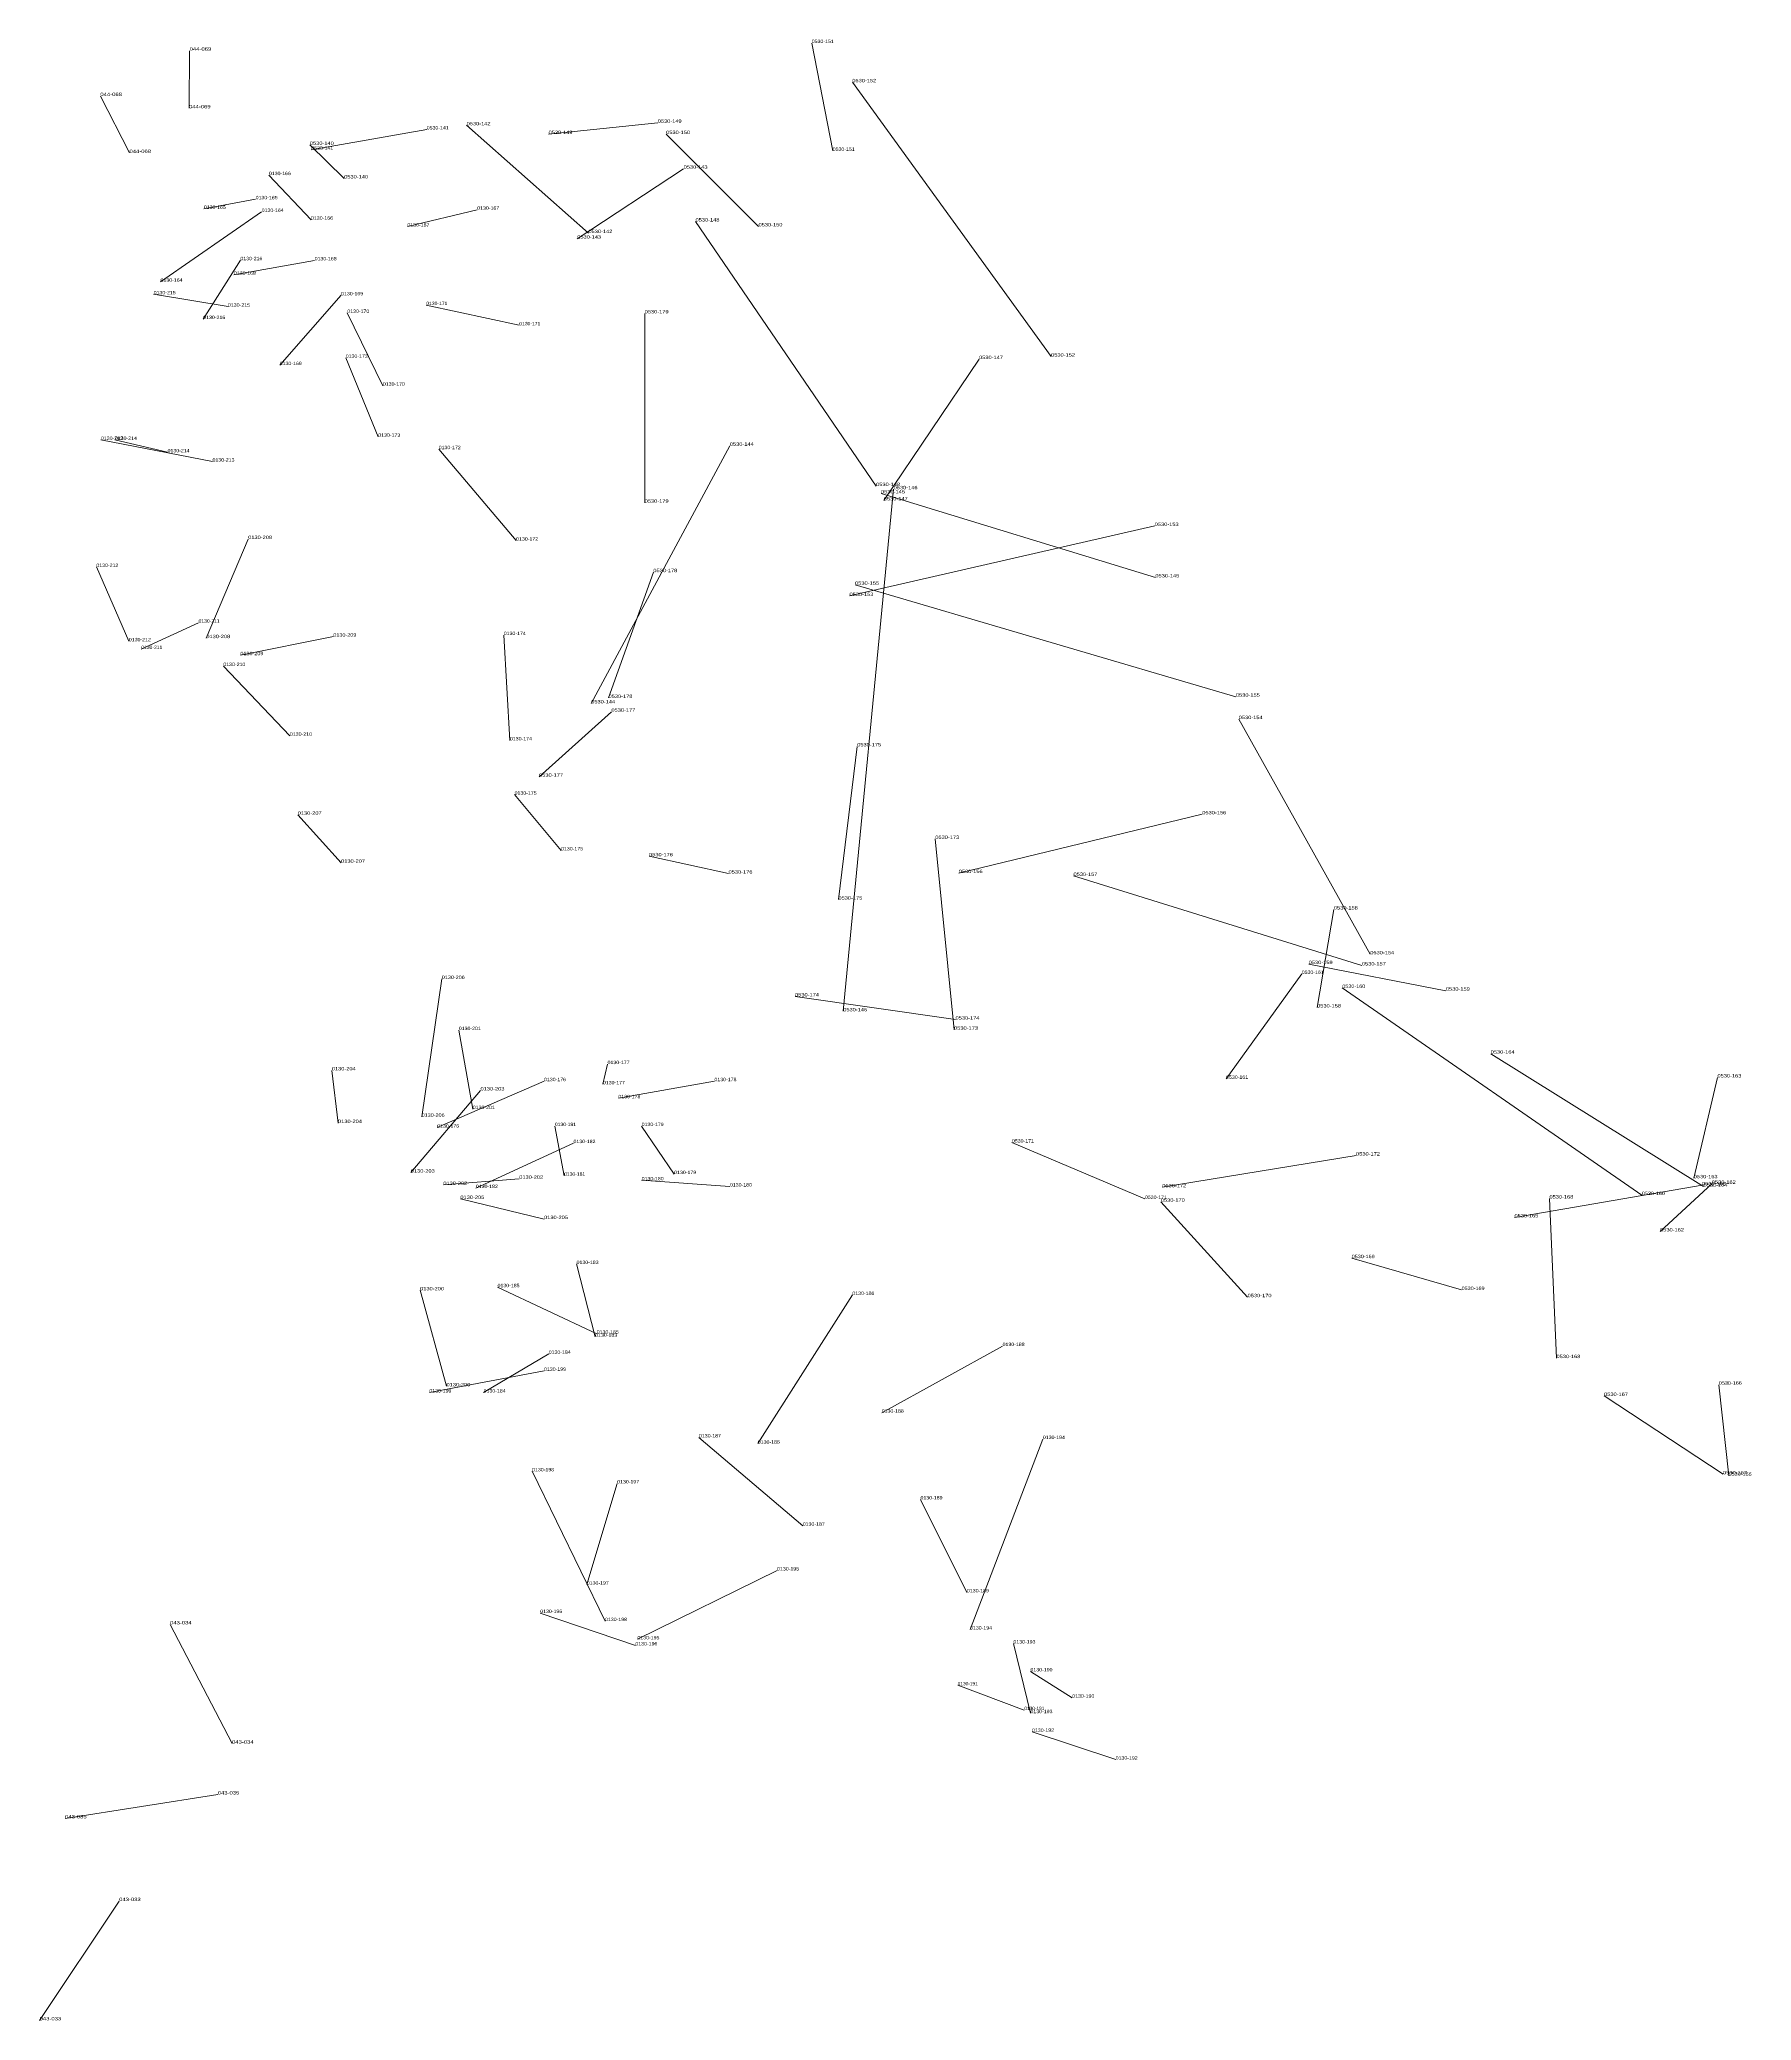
# Model space of a CAD drawing. Header units: metres. Extents: x 571156 to 607184, y 703608 to 727431.
# Drawn here: x 583796 to 584808, y 723343 to 724515 of the extents above; entities that cross this region are included whole.
import ezdxf

# ---------------------------------------------------------------- set-up
doc = ezdxf.new("R2010")
doc.units = ezdxf.units.M
doc.header["$LTSCALE"] = 0.8
doc.layers.add('60', color=7, linetype='Continuous', lineweight=13)
doc.layers.add('61', color=7, linetype='Continuous')

msp = doc.modelspace()

# ---------------------------------------------------------------- linework, layer by layer
at = {"layer": '60'}
for p, q in [((583883.92, 724473.94), (583884.3, 724508.01)), ((583883.92, 724473.94), (583884.3, 724508.01)), ((583883.92, 724473.94), (583884.3, 724508.01)), ((584264.54, 724448.79), (584252.12, 724512.53)), ((583848.71, 724447.53), (583831.48, 724481.21)), ((583848.71, 724447.53), (583831.48, 724481.21)), ((583848.71, 724447.53), (583831.48, 724481.21)), ((584276.13, 724489.35), (584393.67, 724327.11)), ((583956.2, 724449.41), (584024.49, 724461.42)), ((584048.08, 724463.9), (584120.1, 724400.16)), ((584161.07, 724465.35), (584096.51, 724458.72)), ((584166.04, 724458.72), (584220.67, 724404.09)), ((583955.38, 724452.31), (583975.66, 724432.44)), ((583931.15, 724434.41), (583956.07, 724408.06)), ((584113.48, 724396.85), (584176.38, 724438.24)), ((583892.69, 724414.47), (583923.31, 724420.17)), ((583926.87, 724412.69), (583867.06, 724371.39)), ((584013.03, 724403.97), (584054.33, 724413.94)), ((584290.2, 724250.55), (584183.42, 724406.99)), ((583892.32, 724349.31), (583914.31, 724384.12)), ((583958.2, 724384.03), (583910.5, 724375.49)), ((583906.98, 724356.64), (583863.01, 724363.97)), ((583973.87, 724363.38), (583937.55, 724322.08)), ((583977.51, 724352.97), (583998.58, 724309.92)), ((584024.23, 724357.55), (584079.19, 724345.65)), ((584153.35, 724240.67), (584153.35, 724352.66)), ((583995.83, 724279.69), (583976.59, 724326.41)), ((584294.75, 724242.06), (584351.04, 724325.66)), ((583897.82, 724265.04), (583831.86, 724277.86)), ((583871.25, 724270.53), (583840.11, 724277.86)), ((584031.56, 724272.37), (584077.36, 724218.32)), ((584203.7, 724274.34), (584121.75, 724122.04)), ((584300.55, 724248.68), (584270.75, 723939.94)), ((584293.1, 724246.2), (584455.33, 724196.54)), ((584454.92, 724226.96), (584274.47, 724185.57)), ((583894.15, 724160.61), (583918.89, 724219.24)), ((583829.12, 724202.75), (583848.35, 724158.78)), ((584131.98, 724125.25), (584158.48, 724199.63)), ((584502.93, 724125.97), (584277.78, 724192.19)), ((583889.57, 724169.77), (583855.68, 724154.2)), ((584073.69, 724100.15), (584070.03, 724162.44)), ((583914.31, 724150.54), (583969.27, 724161.53)), ((583904.23, 724144.12), (583943.62, 724102.9)), ((584133.69, 724117.13), (584090.94, 724078.66)), ((584504.59, 724112.73), (584582.39, 723973.67)), ((584267.91, 724005.99), (584279.02, 724096.61)), ((584076.44, 724068.09), (584103.92, 724035.12)), ((583973.85, 724027.79), (583948.2, 724056.19)), ((584483.06, 724056.44), (584339.04, 724021.68)), ((584336.3, 723929.05), (584325.19, 724041.9)), ((584202.94, 724021.38), (584155.91, 724031.64)), ((584406.91, 724020.02), (584577.43, 723967.04)), ((584550.94, 723942.21), (584560.87, 724000.15)), ((584545.97, 723967.87), (584627.09, 723952.15)), ((584021.48, 723877.56), (584033.39, 723959.09)), ((584541.83, 723962.08), (584497.14, 723900)), ((584565.84, 723953.8), (584742.98, 723831.29)), ((584337.16, 723935.03), (584242.26, 723948.71)), ((584051.71, 723882.14), (584043.46, 723928.86)), ((583972.01, 723873.9), (583968.35, 723905.04)), ((584128.65, 723896.8), (584131.4, 723908.71)), ((584779.4, 723836.26), (584653.58, 723914.9)), ((584015.07, 723844.59), (584056.29, 723893.14)), ((584093.84, 723898.63), (584030.64, 723871.15)), ((584137.81, 723888.56), (584194.61, 723898.63)), ((584773.6, 723841.23), (584787.67, 723900.83)), ((584100.26, 723872.07), (584105.75, 723842.75)), ((584151.55, 723872.07), (584170.79, 723843.67)), ((584111.25, 723861.99), (584053.54, 723835.43)), ((584449.15, 723829.02), (584370.5, 723862.36)), ((584459.41, 723835.86), (584573.97, 723854.67)), ((584034.3, 723837.26), (584079.19, 723840.92)), ((584151.55, 723840.01), (584203.77, 723836.34)), ((584778.57, 723837.09), (584667.65, 723818.05)), ((584753.74, 723809.77), (584784.36, 723837.92)), ((584044.38, 723829.01), (584093.84, 723817.11)), ((584458.56, 723827.31), (584509.85, 723770.89)), ((584692.48, 723734.86), (584688.34, 723829.23)), ((584113.08, 723790.54), (584124.07, 723747.49)), ((584636.38, 723775.16), (584571.41, 723793.97)), ((584124.99, 723749.32), (584066.36, 723776.8)), ((584036.14, 723718.18), (584020.56, 723774.97)), ((584220.25, 723684.28), (584276.13, 723772.22)), ((584293.54, 723702.6), (584364.98, 723741.99)), ((584096.59, 723737.41), (584058.12, 723714.51)), ((584026.06, 723714.51), (584093.84, 723727.34)), ((584788.5, 723719.14), (584794.3, 723665.33)), ((584790.98, 723666.16), (584720.63, 723712.51)), ((584246.82, 723635.74), (584185.45, 723687.95)), ((584345.75, 723574.36), (584388.8, 723687.03)), ((584129.89, 723579.34), (584086.79, 723667.94)), ((584119.12, 723600.9), (584137.08, 723660.76)), ((584316.44, 723651.31), (584343.92, 723596.35)), ((584149.05, 723568.57), (584231.66, 723609.28)), ((583909.37, 723506.9), (583872.7, 723577.43)), ((583909.37, 723506.9), (583872.7, 723577.43)), ((584147.85, 723564.98), (584091.58, 723584.13)), ((584381.47, 723524.9), (584371.4, 723566.12)), ((584377.81, 723526.73), (584338.42, 723541.39)), ((584381.47, 723549.63), (584406.21, 723534.06)), ((584382.39, 723513.91), (584431.85, 723497.42)), ((583900.91, 723476.8), (583810.63, 723462.69)), ((583900.91, 723476.8), (583810.63, 723462.69)), ((583795.58, 723343.26), (583842.6, 723413.79)), ((583795.58, 723343.26), (583842.6, 723413.79))]:
    msp.add_line(p, q, dxfattribs=at)

# ---------------------------------------------------------------- texts
for s, width, p in [('0530-151', 1.15, (584252.12, 724512.53)), ('044-069', 1.3, (583884.3, 724508.01)), ('044-069', 1.3, (583884.3, 724508.01)), ('044-069', 1.3, (583884.3, 724508.01)), ('044-068', 1.3, (583831.48, 724481.21)), ('044-068', 1.3, (583831.48, 724481.21)), ('044-068', 1.3, (583831.48, 724481.21)), ('0530-141', 1.15, (584024.49, 724461.42)), ('0530-149', 1.25, (584096.51, 724458.72)), ('0530-140', 1.25, (583975.66, 724432.44)), ('0530-143', 1.25, (584176.38, 724438.24)), ('0130-165', 1.15, (583923.31, 724420.17)), ('0130-166', 1.15, (583956.07, 724408.06)), ('0130-167', 1.15, (584054.33, 724413.94)), ('0530-148', 1.25, (584183.42, 724406.99)), ('0530-142', 1.25, (584120.1, 724400.16)), ('0530-150', 1.25, (584220.67, 724404.09)), ('0130-216', 1.15, (583914.31, 724384.12)), ('0130-164', 1.15, (583867.06, 724371.39)), ('0130-168', 1.15, (583910.5, 724375.49)), ('0130-215', 1.15, (583863.01, 724363.97)), ('0530-179', 1.25, (584153.35, 724352.66)), ('0130-171', 1.1, (584079.19, 724345.65)), ('0130-173', 1.15, (583976.59, 724326.41)), ('0530-147', 1.25, (584351.04, 724325.66)), ('0530-152', 1.25, (584393.67, 724327.11)), ('0130-169', 1.15, (583937.55, 724322.08)), ('0130-170', 1.15, (583998.58, 724309.92)), ('0130-213', 1.15, (583831.86, 724277.86)), ('0130-214', 1.15, (583840.11, 724277.86)), ('0130-208', 1.25, (583918.89, 724219.24)), ('0130-172', 1.15, (584077.36, 724218.32)), ('0530-178', 1.25, (584158.48, 724199.63)), ('0530-145', 1.25, (584455.33, 724196.54)), ('0530-153', 1.25, (584274.47, 724185.57)), ('0530-155', 1.25, (584277.78, 724192.19)), ('0130-209', 1.2, (583969.27, 724161.53)), ('0130-174', 1.15, (584070.03, 724162.44)), ('0130-212', 1.15, (583848.35, 724158.78)), ('0130-211', 1.1, (583855.68, 724154.2)), ('0530-144', 1.25, (584121.75, 724122.04)), ('0130-210', 1.15, (583943.62, 724102.9)), ('0530-175', 1.25, (584279.02, 724096.61)), ('0530-177', 1.25, (584090.94, 724078.66)), ('0130-207', 1.25, (583948.2, 724056.19)), ('0130-175', 1.15, (584103.92, 724035.12)), ('0530-176', 1.25, (584155.91, 724031.64)), ('0530-173', 1.25, (584325.19, 724041.9)), ('0530-156', 1.25, (584339.04, 724021.68)), ('0530-158', 1.25, (584560.87, 724000.15)), ('0530-154', 1.25, (584582.39, 723973.67)), ('0530-157', 1.25, (584577.43, 723967.04)), ('0130-206', 1.2, (584033.39, 723959.09)), ('0530-159', 1.25, (584627.09, 723952.15)), ('0530-174', 1.25, (584242.26, 723948.71)), ('0530-146', 1.25, (584270.75, 723939.94)), ('0130-201', 1.15, (584043.46, 723928.86)), ('0530-164', 1.25, (584653.58, 723914.9)), ('0130-204', 1.25, (583968.35, 723905.04)), ('0130-177', 1.15, (584131.4, 723908.71)), ('0130-203', 1.25, (584056.29, 723893.14)), ('0130-178', 1.15, (584194.61, 723898.63)), ('0530-161', 1.15, (584497.14, 723900)), ('0530-163', 1.25, (584787.67, 723900.83)), ('0130-176', 1.15, (584030.64, 723871.15)), ('0530-171', 1.15, (584370.5, 723862.36)), ('0130-179', 1.15, (584170.79, 723843.67)), ('0530-172', 1.25, (584573.97, 723854.67)), ('0130-182', 1.15, (584053.54, 723835.43)), ('0130-202', 1.25, (584079.19, 723840.92)), ('0130-181', 1.1, (584105.75, 723842.75)), ('0130-180', 1.15, (584203.77, 723836.34)), ('0530-162', 1.25, (584784.36, 723837.92)), ('0530-168', 1.25, (584688.34, 723829.23)), ('0530-160', 1.2, (584742.98, 723831.29)), ('0130-205', 1.25, (584093.84, 723817.11)), ('0530-165', 1.25, (584667.65, 723818.05)), ('0530-169', 1.2, (584571.41, 723793.97)), ('0130-200', 1.25, (584020.56, 723774.97)), ('0130-185', 1.15, (584066.36, 723776.8)), ('0130-186', 1.15, (584276.13, 723772.22)), ('0530-170', 1.25, (584509.85, 723770.89)), ('0130-183', 1.15, (584124.07, 723747.49)), ('0130-188', 1.15, (584364.98, 723741.99)), ('0130-199', 1.15, (584093.84, 723727.34)), ('0130-184', 1.15, (584058.12, 723714.51)), ('0530-167', 1.25, (584720.63, 723712.51)), ('0130-187', 1.15, (584185.45, 723687.95)), ('0130-194', 1.15, (584388.8, 723687.03)), ('0130-198', 1.15, (584086.79, 723667.94)), ('0130-197', 1.15, (584137.08, 723660.76)), ('0530-166', 1.2, (584794.3, 723665.33)), ('0130-195', 1.15, (584231.66, 723609.28)), ('0130-189', 1.15, (584343.92, 723596.35)), ('043-034', 1.3, (583872.7, 723577.43)), ('043-034', 1.3, (583872.7, 723577.43)), ('0130-196', 1.15, (584091.58, 723584.13)), ('0130-193', 1.15, (584371.4, 723566.12)), ('0130-191', 1.05, (584338.42, 723541.39)), ('0130-190', 1.15, (584406.21, 723534.06)), ('0130-192', 1.15, (584431.85, 723497.42)), ('043-035', 1.3, (583810.63, 723462.69)), ('043-035', 1.3, (583810.63, 723462.69)), ('043-033', 1.3, (583842.6, 723413.79)), ('043-033', 1.3, (583842.6, 723413.79))]:
    msp.add_text(s, height=2, dxfattribs=dict(at, width=width)).set_placement(p)
at = {"layer": '61'}
for s, width, p in [('0530-152', 1.25, (584276.13, 724489.35)), ('044-069', 1.3, (583883.92, 724473.94)), ('044-069', 1.3, (583883.92, 724473.94)), ('044-069', 1.3, (583883.92, 724473.94)), ('0530-149', 1.25, (584161.07, 724465.35)), ('0530-142', 1.25, (584048.08, 724463.9)), ('0530-150', 1.25, (584166.04, 724458.72)), ('044-068', 1.3, (583848.71, 724447.53)), ('044-068', 1.3, (583848.71, 724447.53)), ('044-068', 1.3, (583848.71, 724447.53)), ('0530-140', 1.25, (583955.38, 724452.31)), ('0530-141', 1.15, (583956.2, 724449.41)), ('0530-151', 1.15, (584264.54, 724448.79)), ('0130-166', 1.15, (583931.15, 724434.41)), ('0130-165', 1.15, (583892.69, 724414.47)), ('0130-164', 1.15, (583926.87, 724412.69)), ('0130-167', 1.15, (584013.03, 724403.97)), ('0530-143', 1.25, (584113.48, 724396.85)), ('0130-168', 1.15, (583958.2, 724384.03)), ('0130-169', 1.15, (583973.87, 724363.38)), ('0130-216', 1.15, (583892.32, 724349.31)), ('0130-215', 1.15, (583906.98, 724356.64)), ('0130-170', 1.15, (583977.51, 724352.97)), ('0130-171', 1.1, (584024.23, 724357.55)), ('0130-173', 1.15, (583995.83, 724279.69)), ('0130-214', 1.15, (583871.25, 724270.53)), ('0130-172', 1.15, (584031.56, 724272.37)), ('0530-144', 1.25, (584203.7, 724274.34)), ('0130-213', 1.15, (583897.82, 724265.04)), ('0530-148', 1.25, (584290.2, 724250.55)), ('0530-145', 1.25, (584293.1, 724246.2)), ('0530-147', 1.25, (584294.75, 724242.06)), ('0530-146', 1.25, (584300.55, 724248.68)), ('0530-179', 1.25, (584153.35, 724240.67)), ('0530-153', 1.25, (584454.92, 724226.96)), ('0130-212', 1.15, (583829.12, 724202.75)), ('0130-211', 1.1, (583889.57, 724169.77)), ('0130-208', 1.25, (583894.15, 724160.61)), ('0130-209', 1.2, (583914.31, 724150.54)), ('0130-210', 1.15, (583904.23, 724144.12)), ('0530-178', 1.25, (584131.98, 724125.25)), ('0530-155', 1.25, (584502.93, 724125.97)), ('0530-177', 1.25, (584133.69, 724117.13)), ('0530-154', 1.25, (584504.59, 724112.73)), ('0130-174', 1.15, (584073.69, 724100.15)), ('0130-175', 1.15, (584076.44, 724068.09)), ('0530-156', 1.25, (584483.06, 724056.44)), ('0130-207', 1.25, (583973.85, 724027.79)), ('0530-176', 1.25, (584202.94, 724021.38)), ('0530-157', 1.25, (584406.91, 724020.02)), ('0530-175', 1.25, (584267.91, 724005.99)), ('0530-161', 1.15, (584541.83, 723962.08)), ('0530-159', 1.25, (584545.97, 723967.87)), ('0530-160', 1.2, (584565.84, 723953.8)), ('0530-158', 1.25, (584550.94, 723942.21)), ('0530-173', 1.25, (584336.3, 723929.05)), ('0530-174', 1.25, (584337.16, 723935.03)), ('0130-176', 1.15, (584093.84, 723898.63)), ('0130-177', 1.15, (584128.65, 723896.8)), ('0130-201', 1.15, (584051.71, 723882.14)), ('0130-178', 1.15, (584137.81, 723888.56)), ('0130-204', 1.25, (583972.01, 723873.9)), ('0130-206', 1.2, (584021.48, 723877.56)), ('0130-181', 1.1, (584100.26, 723872.07)), ('0130-179', 1.15, (584151.55, 723872.07)), ('0130-182', 1.15, (584111.25, 723861.99)), ('0130-203', 1.25, (584015.07, 723844.59)), ('0130-202', 1.25, (584034.3, 723837.26)), ('0130-180', 1.15, (584151.55, 723840.01)), ('0530-172', 1.25, (584459.41, 723835.86)), ('0530-163', 1.25, (584773.6, 723841.23)), ('0530-165', 1.25, (584778.57, 723837.09)), ('0530-164', 1.25, (584779.4, 723836.26)), ('0130-205', 1.25, (584044.38, 723829.01)), ('0530-171', 1.15, (584449.15, 723829.02)), ('0530-170', 1.25, (584458.56, 723827.31)), ('0530-162', 1.25, (584753.74, 723809.77)), ('0130-183', 1.15, (584113.08, 723790.54)), ('0530-169', 1.2, (584636.38, 723775.16)), ('0130-185', 1.15, (584124.99, 723749.32)), ('0130-184', 1.15, (584096.59, 723737.41)), ('0530-168', 1.25, (584692.48, 723734.86)), ('0130-200', 1.25, (584036.14, 723718.18)), ('0530-166', 1.2, (584788.5, 723719.14)), ('0130-199', 1.15, (584026.06, 723714.51)), ('0130-188', 1.15, (584293.54, 723702.6)), ('0130-186', 1.15, (584220.25, 723684.28)), ('0530-167', 1.25, (584790.98, 723666.16)), ('0130-189', 1.15, (584316.44, 723651.31)), ('0130-187', 1.15, (584246.82, 723635.74)), ('0130-197', 1.15, (584119.12, 723600.9)), ('0130-198', 1.15, (584129.89, 723579.34)), ('0130-194', 1.15, (584345.75, 723574.36)), ('0130-196', 1.15, (584147.85, 723564.98)), ('0130-195', 1.15, (584149.05, 723568.57)), ('0130-190', 1.15, (584381.47, 723549.63)), ('0130-191', 1.05, (584377.81, 723526.73)), ('0130-193', 1.15, (584381.47, 723524.9)), ('043-034', 1.3, (583909.37, 723506.9)), ('043-034', 1.3, (583909.37, 723506.9)), ('0130-192', 1.15, (584382.39, 723513.91)), ('043-035', 1.3, (583900.91, 723476.8)), ('043-035', 1.3, (583900.91, 723476.8)), ('043-033', 1.3, (583795.58, 723343.26)), ('043-033', 1.3, (583795.58, 723343.26))]:
    msp.add_text(s, height=2, dxfattribs=dict(at, width=width)).set_placement(p)

doc.saveas('drawing.dxf')
